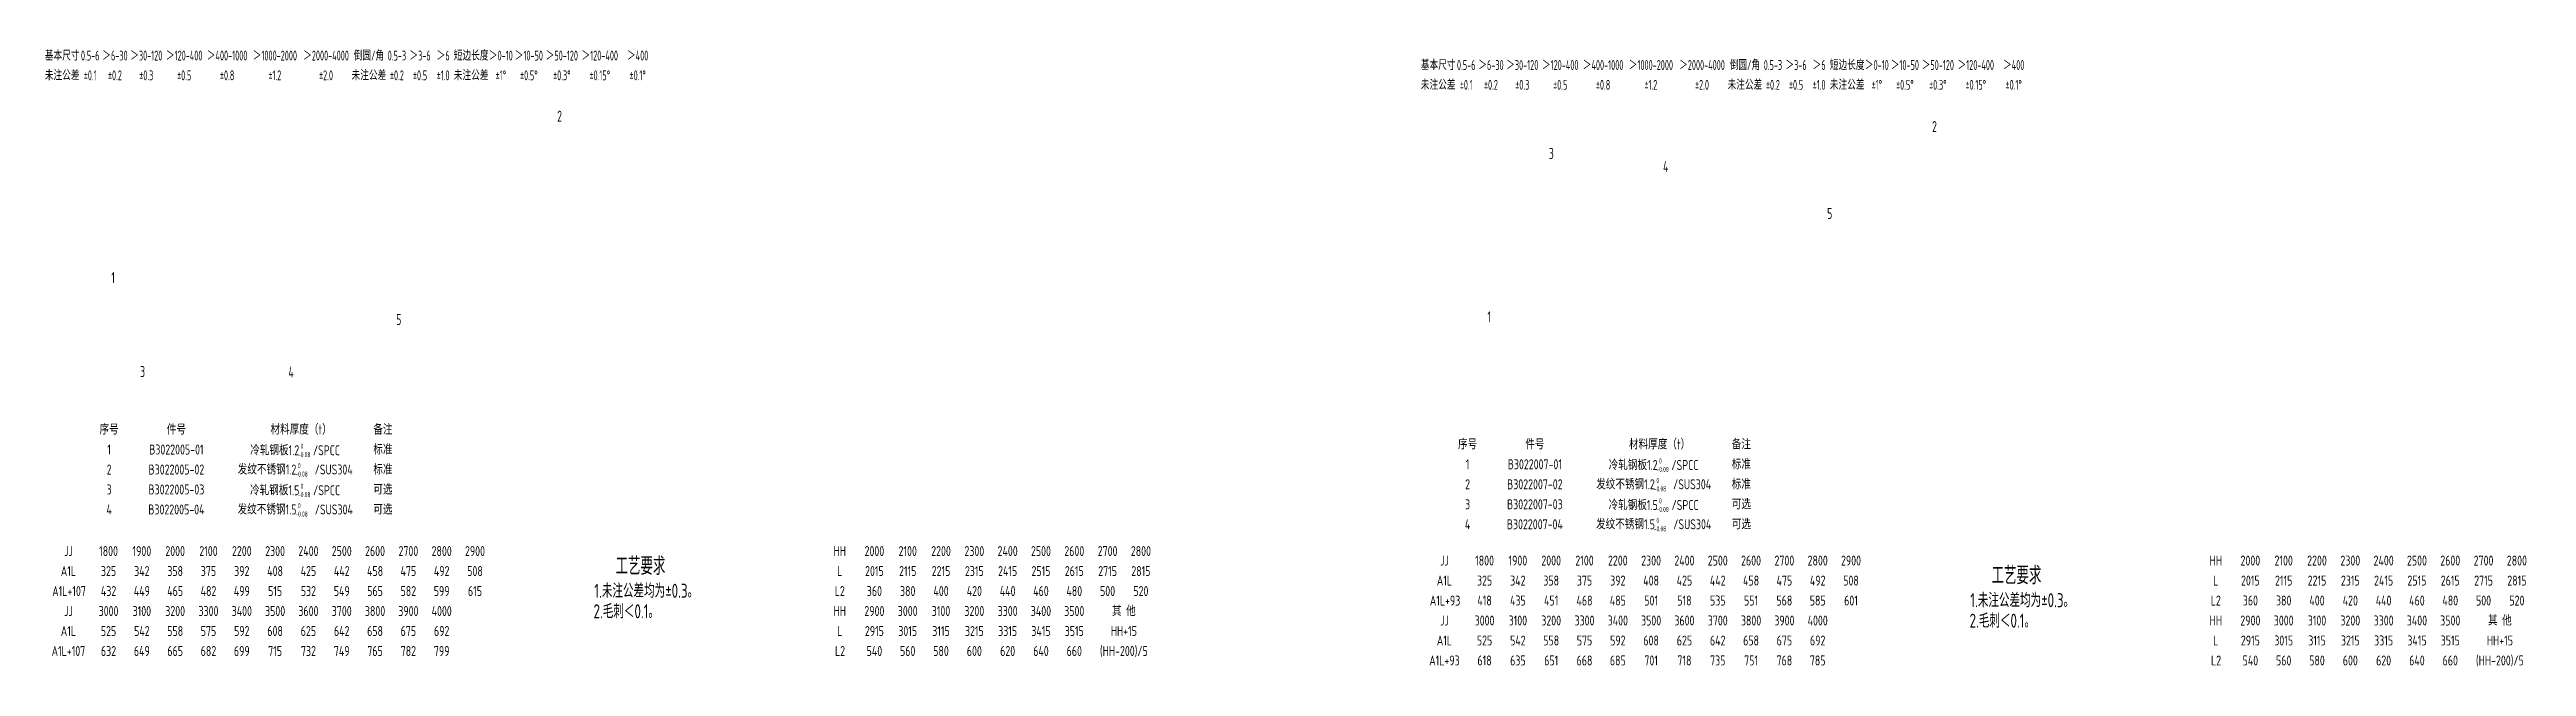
# Model space of a CAD drawing. Header units: inches. Extents: x 14216 to 120088, y -28679 to 23559.
# Drawn here: x 64900 to 71591, y 18060 to 19727 of the extents above; entities that cross this region are included whole.
import ezdxf
from ezdxf.enums import TextEntityAlignment as Align

# ---------------------------------------------------------------- set-up
doc = ezdxf.new("R2010")
doc.units = ezdxf.units.IN
doc.header["$LTSCALE"] = 0.3
doc.header["$MEASUREMENT"] = 0
doc.layers.add('2', color=2, linetype='Continuous')
doc.layers.add('2细实线', color=2, linetype='Continuous')
doc.layers.add('粗实线', color=7, linetype='Continuous', lineweight=30)
doc.styles.add('HZ', font='isocp2.shx', dxfattribs={"width": 0.7, "bigfont": 'hztxt.shx'})

msp = doc.modelspace()

# ---------------------------------------------------------------- texts
at = {"layer": '2', "color": 4, "style": 'HZ', "width": 0.7}
for s, p in [('2', (66271.4, 19532.1)), ('2', (69985.8, 19504.2)), ('3', (68950.6, 19431.6)), ('4', (69259.1, 19396.2)), ('5', (69702.3, 19269.5)), ('1', (65067, 19096)), ('5', (65836.6, 18983.1)), ('1', (68784.4, 18990)), ('3', (65144.7, 18842.4)), ('4', (65545.4, 18840.9))]:
    msp.add_text(s, height=30, dxfattribs=at).set_placement(p)
at = {"layer": '2', "style": 'HZ', "width": 0.8}
for s, p in [('序号', (65060.9, 18700.6)), ('件号', (65242.6, 18700.6)), ('材料厚度（t）', (65579.5, 18700.6)), ('备注', (65800.5, 18700.6)), ('序号', (68730.9, 18660.7)), ('件号', (68912.6, 18660.7)), ('材料厚度（t）', (69249.5, 18660.7)), ('备注', (69470.5, 18660.7)), ('2', (65060.9, 18592.6)), ('1', (65060.9, 18646.6)), ('B3022005-02', (65242.6, 18592.6)), ('B3022005-01', (65242.6, 18646.6)), ('发纹不锈钢1.2    /SUS304 ', (65569.8, 18592.6)), ('冷轧钢板1.2   /SPCC', (65563.3, 18644.6)), ('标准', (65800.5, 18646.6)), ('标准', (65800.5, 18592.6)), ('1', (68730.9, 18606.7)), ('B3022007-01', (68912.6, 18606.7)), ('冷轧钢板1.2   /SPCC', (69233.3, 18604.7)), ('标准', (69470.5, 18606.7)), ('3', (65060.9, 18538.6)), ('B3022005-03', (65242.6, 18538.6)), ('冷轧钢板1.5   /SPCC', (65563.3, 18536.6)), ('可选', (65800.5, 18538.6)), ('2', (68730.9, 18552.7)), ('B3022007-02', (68912.6, 18552.7)), ('发纹不锈钢1.2    /SUS304 ', (69239.8, 18552.7)), ('标准', (69470.5, 18552.7)), ('4', (65060.9, 18484.6)), ('B3022005-04', (65242.6, 18484.6)), ('发纹不锈钢1.5    /SUS304 ', (65569.8, 18484.6)), ('可选', (65800.5, 18484.6)), ('3', (68730.9, 18498.7)), ('B3022007-03', (68912.6, 18498.7)), ('冷轧钢板1.5   /SPCC', (69233.3, 18496.7)), ('可选', (69470.5, 18498.7)), ('4', (68730.9, 18444.7)), ('B3022007-04', (68912.6, 18444.7)), ('发纹不锈钢1.5    /SUS304 ', (69239.8, 18444.7)), ('可选', (69470.5, 18444.7))]:
    msp.add_text(s, height=27, dxfattribs=at).set_placement(p, align=Align.MIDDLE_CENTER)
at = {"layer": '2', "color": 6, "style": 'HZ', "width": 0.75}
for s, p in [('1.未注公差均为±0.3。', (66371.7, 18246)), ('2.毛刺＜0.1。', (66369.5, 18190.6)), ('2.毛刺＜0.1。', (70086.9, 18165.1)), ('1.未注公差均为±0.3。', (70089, 18220.5))]:
    msp.add_text(s, height=38, dxfattribs=at).set_placement(p)
at = {"layer": '2', "char_height": 13.73, "attachment_point": 1, "style": 'HZ'}
for insert in [(65564.2, 18610), (65571.4, 18662.5), (69241.4, 18622.6), (65571.4, 18554.5), (69234.2, 18570.1), (65564.2, 18502), (69241.4, 18514.6), (69234.2, 18462.1)]:
    msp.add_mtext(' 0\\P-0.08', dxfattribs=dict(at, insert=insert))
at = {"layer": '2细实线', "linetype": 'ByBlock', "style": 'HZ', "width": 0.65}
for s, p in [('基本尺寸', (64934.1, 19711)), ('未注公差', (64934.1, 19657.6)), ('0.5-6', (65009.8, 19711)), ('＞6-30', (65076.6, 19711)), ('＞30-120', (65161.3, 19711)), ('＞120-400', (65263.7, 19711)), ('＞400-1000', (65379.6, 19711)), ('＞1000-2000', (65508.7, 19711)), ('＞2000-4000', (65646.9, 19711)), ('未注公差', (65762.7, 19657.6)), ('倒圆/角', (65762.7, 19711)), ('0.5-3', (65838.4, 19711)), ('＞3-6', (65900.8, 19711)), ('＞6', (65963.2, 19711)), ('未注公差', (66038.9, 19657.6)), ('短边长度', (66038.9, 19711)), ('＞0-10', (66119.1, 19711)), ('＞10-50', (66194.8, 19711)), ('＞50-120', (66283.9, 19711)), ('＞120-400', (66386.4, 19711)), ('＞400', (66488.8, 19711)), ('基本尺寸', (68651.4, 19685.5)), ('0.5-6', (68727.2, 19685.5)), ('＞6-30', (68794, 19685.5)), ('＞30-120', (68878.6, 19685.5)), ('＞120-400', (68981.1, 19685.5)), ('＞400-1000', (69096.9, 19685.5)), ('＞1000-2000', (69226.1, 19685.5)), ('＞2000-4000', (69364.2, 19685.5)), ('倒圆/角', (69480.1, 19685.5)), ('0.5-3', (69555.8, 19685.5)), ('＞3-6', (69618.2, 19685.5)), ('＞6', (69680.5, 19685.5)), ('短边长度', (69756.3, 19685.5)), ('＞0-10', (69836.5, 19685.5)), ('＞10-50', (69912.2, 19685.5)), ('＞50-120', (70001.3, 19685.5)), ('＞120-400', (70103.8, 19685.5)), ('＞400', (70206.2, 19685.5)), ('%%p0.1', (65009.8, 19657.6)), ('%%p0.2', (65076.6, 19657.6)), ('%%p0.3', (65161.3, 19657.6)), ('%%p0.5', (65263.7, 19657.6)), ('%%p0.8', (65379.6, 19657.6)), ('%%p1.2', (65508.7, 19657.6)), ('%%p2.0', (65646.9, 19657.6)), ('%%p0.2', (65838.4, 19657.6)), ('%%p0.5', (65900.8, 19657.6)), ('%%p1.0', (65963.2, 19657.6)), ('%%p1%%d', (66119.1, 19657.6)), ('%%p0.5%%d', (66194.8, 19657.6)), ('%%p0.3%%d', (66283.9, 19657.6)), ('%%p0.15%%d', (66386.4, 19657.6)), ('%%p0.1%%d', (66488.8, 19657.6)), ('未注公差', (68651.4, 19632)), ('%%p0.1', (68727.2, 19632)), ('%%p0.2', (68794, 19632)), ('%%p0.3', (68878.6, 19632)), ('%%p0.5', (68981.1, 19632)), ('%%p0.8', (69096.9, 19632)), ('%%p1.2', (69226.1, 19632)), ('%%p2.0', (69364.2, 19632)), ('未注公差', (69480.1, 19632)), ('%%p0.2', (69555.8, 19632)), ('%%p0.5', (69618.2, 19632)), ('%%p1.0', (69680.5, 19632)), ('未注公差', (69756.3, 19632)), ('%%p1%%d', (69836.5, 19632)), ('%%p0.5%%d', (69912.2, 19632)), ('%%p0.3%%d', (70001.3, 19632)), ('%%p0.15%%d', (70103.8, 19632)), ('%%p0.1%%d', (70206.2, 19632))]:
    msp.add_text(s, height=26.73, dxfattribs=at).set_placement(p, align=Align.MIDDLE_CENTER)
at = {"layer": '2细实线', "style": 'HZ', "width": 0.8}
for s, p in [('JJ', (64950.9, 18372.2)), ('1800', (65059.3, 18372.2)), ('1900', (65149.3, 18372.2)), ('2000', (65239.3, 18372.2)), ('2100', (65329.3, 18372.2)), ('2200', (65419.3, 18372.2)), ('2300', (65509.3, 18372.2)), ('2400', (65599.3, 18372.2)), ('2500', (65689.3, 18372.2)), ('2600', (65779.3, 18372.2)), ('2700', (65869.3, 18372.2)), ('2800', (65959.3, 18372.2)), ('2900', (66049.3, 18372.2)), ('HH', (67034.8, 18372.2)), ('2000', (67128.3, 18372.2)), ('2100', (67218.3, 18372.2)), ('2200', (67308.3, 18372.2)), ('2300', (67398.3, 18372.2)), ('2400', (67488.3, 18372.2)), ('2500', (67578.3, 18372.2)), ('2600', (67668.3, 18372.2)), ('2700', (67758.3, 18372.2)), ('2800', (67848.3, 18372.2)), ('JJ', (68668.3, 18346.6)), ('1800', (68776.7, 18346.6)), ('1900', (68866.7, 18346.6)), ('2000', (68956.7, 18346.6)), ('2100', (69046.7, 18346.6)), ('2200', (69136.7, 18346.6)), ('2300', (69226.7, 18346.6)), ('2400', (69316.7, 18346.6)), ('2500', (69406.7, 18346.6)), ('2600', (69496.7, 18346.6)), ('2700', (69586.7, 18346.6)), ('2800', (69676.7, 18346.6)), ('2900', (69766.7, 18346.6)), ('HH', (70752.2, 18346.6)), ('2000', (70845.6, 18346.6)), ('2100', (70935.6, 18346.6)), ('2200', (71025.6, 18346.6)), ('2300', (71115.6, 18346.6)), ('2400', (71205.6, 18346.6)), ('2500', (71295.6, 18346.6)), ('2600', (71385.6, 18346.6)), ('2700', (71475.6, 18346.6)), ('2800', (71565.6, 18346.6)), ('A1L+107', (64952.6, 18264)), ('A1L', (64950.9, 18318.2)), ('432', (65059.3, 18264.2)), ('325', (65059.3, 18318.2)), ('449', (65149.3, 18264.2)), ('342', (65149.3, 18318.2)), ('465', (65239.3, 18264.2)), ('358', (65239.3, 18318.2)), ('482', (65329.3, 18264.2)), ('375', (65329.3, 18318.2)), ('499', (65419.3, 18264.2)), ('392', (65419.3, 18318.2)), ('408', (65509.3, 18318.2)), ('515', (65509.3, 18264.2)), ('425', (65599.3, 18318.2)), ('532', (65599.3, 18264.2)), ('442', (65689.3, 18318.2)), ('549', (65689.3, 18264.2)), ('458', (65779.3, 18318.2)), ('565', (65779.3, 18264.2)), ('475', (65869.3, 18318.2)), ('582', (65869.3, 18264.2)), ('492', (65959.3, 18318.2)), ('599', (65959.3, 18264.2)), ('508', (66049.3, 18318.2)), ('615', (66049.3, 18264.2)), ('L2', (67034.8, 18264.2)), ('L', (67034.8, 18318.2)), ('2015', (67128.3, 18318.2)), ('360', (67128.3, 18264.2)), ('2115', (67218.3, 18318.2)), ('380', (67218.3, 18264.2)), ('2215', (67308.3, 18318.2)), ('400', (67308.3, 18264.2)), ('2315', (67398.3, 18318.2)), ('420', (67398.3, 18264.2)), ('2415', (67488.3, 18318.2)), ('440', (67488.3, 18264.2)), ('2515', (67578.3, 18318.2)), ('460', (67578.3, 18264.2)), ('2615', (67668.3, 18318.2)), ('480', (67668.3, 18264.2)), ('2715', (67758.3, 18318.2)), ('500', (67758.3, 18264.2)), ('2815', (67848.3, 18318.2)), ('520', (67848.3, 18264.2)), ('A1L', (68668.3, 18292.6)), ('325', (68776.7, 18292.6)), ('342', (68866.7, 18292.6)), ('358', (68956.7, 18292.6)), ('375', (69046.7, 18292.6)), ('392', (69136.7, 18292.6)), ('408', (69226.7, 18292.6)), ('425', (69316.7, 18292.6)), ('442', (69406.7, 18292.6)), ('458', (69496.7, 18292.6)), ('475', (69586.7, 18292.6)), ('492', (69676.7, 18292.6)), ('508', (69766.7, 18292.6)), ('L', (70752.2, 18292.6)), ('2015', (70845.6, 18292.6)), ('2115', (70935.6, 18292.6)), ('2215', (71025.6, 18292.6)), ('2315', (71115.6, 18292.6)), ('2415', (71205.6, 18292.6)), ('2515', (71295.6, 18292.6)), ('2615', (71385.6, 18292.6)), ('2715', (71475.6, 18292.6)), ('2815', (71565.6, 18292.6)), ('JJ', (64950.9, 18210.2)), ('3000', (65059.3, 18210.2)), ('3100', (65149.3, 18210.2)), ('3200', (65239.3, 18210.2)), ('3300', (65329.3, 18210.2)), ('3400', (65419.3, 18210.2)), ('3500', (65509.3, 18210.2)), ('3600', (65599.3, 18210.2)), ('3700', (65689.3, 18210.2)), ('3800', (65779.3, 18210.2)), ('3900', (65869.3, 18210.2)), ('4000', (65959.3, 18210.2)), ('HH', (67034.8, 18210.2)), ('2900', (67128.3, 18210.2)), ('3000', (67218.3, 18210.2)), ('3100', (67308.3, 18210.2)), ('3200', (67398.3, 18210.2)), ('3300', (67488.3, 18210.2)), ('3400', (67578.3, 18210.2)), ('3500', (67668.3, 18210.2)), ('其 他', (67802.3, 18210.2)), ('A1L+93', (68670, 18238.5)), ('418', (68776.7, 18238.6)), ('435', (68866.7, 18238.6)), ('451', (68956.7, 18238.6)), ('468', (69046.7, 18238.6)), ('485', (69136.7, 18238.6)), ('501', (69226.7, 18238.6)), ('518', (69316.7, 18238.6)), ('535', (69406.7, 18238.6)), ('551', (69496.7, 18238.6)), ('568', (69586.7, 18238.6)), ('585', (69676.7, 18238.6)), ('601', (69766.7, 18238.6)), ('L2', (70752.2, 18238.6)), ('360', (70845.6, 18238.6)), ('380', (70935.6, 18238.6)), ('400', (71025.6, 18238.6)), ('420', (71115.6, 18238.6)), ('440', (71205.6, 18238.6)), ('460', (71295.6, 18238.6)), ('480', (71385.6, 18238.6)), ('500', (71475.6, 18238.6)), ('520', (71565.6, 18238.6)), ('A1L', (64950.9, 18156.2)), ('525', (65059.3, 18156.2)), ('542', (65149.3, 18156.2)), ('558', (65239.3, 18156.2)), ('575', (65329.3, 18156.2)), ('592', (65419.3, 18156.2)), ('608', (65509.3, 18156.2)), ('625', (65599.3, 18156.2)), ('642', (65689.3, 18156.2)), ('658', (65779.3, 18156.2)), ('675', (65869.3, 18156.2)), ('692', (65959.3, 18156.2)), ('L', (67034.8, 18156.2)), ('2915', (67128.3, 18156.2)), ('3015', (67218.3, 18156.2)), ('3115', (67308.3, 18156.2)), ('3215', (67398.3, 18156.2)), ('3315', (67488.3, 18156.2)), ('3415', (67578.3, 18156.2)), ('3515', (67668.3, 18156.2)), ('HH+15', (67802.3, 18156.2)), ('A1L', (68668.3, 18130.6)), ('JJ', (68668.3, 18184.6)), ('3000', (68776.7, 18184.6)), ('525', (68776.7, 18130.6)), ('3100', (68866.7, 18184.6)), ('542', (68866.7, 18130.6)), ('3200', (68956.7, 18184.6)), ('558', (68956.7, 18130.6)), ('3300', (69046.7, 18184.6)), ('575', (69046.7, 18130.6)), ('3400', (69136.7, 18184.6)), ('592', (69136.7, 18130.6)), ('3500', (69226.7, 18184.6)), ('608', (69226.7, 18130.6)), ('3600', (69316.7, 18184.6)), ('625', (69316.7, 18130.6)), ('3700', (69406.7, 18184.6)), ('642', (69406.7, 18130.6)), ('3800', (69496.7, 18184.6)), ('658', (69496.7, 18130.6)), ('3900', (69586.7, 18184.6)), ('675', (69586.7, 18130.6)), ('4000', (69676.7, 18184.6)), ('692', (69676.7, 18130.6)), ('HH', (70752.2, 18184.6)), ('L', (70752.2, 18130.6)), ('2900', (70845.6, 18184.6)), ('2915', (70845.6, 18130.6)), ('3000', (70935.6, 18184.6)), ('3015', (70935.6, 18130.6)), ('3100', (71025.6, 18184.6)), ('3115', (71025.6, 18130.6)), ('3200', (71115.6, 18184.6)), ('3215', (71115.6, 18130.6)), ('3300', (71205.6, 18184.6)), ('3315', (71205.6, 18130.6)), ('3400', (71295.6, 18184.6)), ('3415', (71295.6, 18130.6)), ('3500', (71385.6, 18184.6)), ('3515', (71385.6, 18130.6)), ('HH+15', (71519.7, 18130.6)), ('其 他', (71519.7, 18184.6)), ('A1L+107', (64950.9, 18102.2)), ('632', (65059.3, 18102.2)), ('649', (65149.3, 18102.2)), ('665', (65239.3, 18102.2)), ('682', (65329.3, 18102.2)), ('699', (65419.3, 18102.2)), ('715', (65509.3, 18102.2)), ('732', (65599.3, 18102.2)), ('749', (65689.3, 18102.2)), ('765', (65779.3, 18102.2)), ('782', (65869.3, 18102.2)), ('799', (65959.3, 18102.2)), ('L2 ', (67041.7, 18102.2)), ('540', (67128.3, 18102.2)), ('560', (67218.3, 18102.2)), ('580', (67308.3, 18102.2)), ('600', (67398.3, 18102.2)), ('620', (67488.3, 18102.2)), ('640', (67578.3, 18102.2)), ('660', (67668.3, 18102.2)), ('(HH-200)/5', (67802.3, 18102.2)), ('A1L+93', (68668.3, 18076.6)), ('618', (68776.7, 18076.6)), ('635', (68866.7, 18076.6)), ('651', (68956.7, 18076.6)), ('668', (69046.7, 18076.6)), ('685', (69136.7, 18076.6)), ('701', (69226.7, 18076.6)), ('718', (69316.7, 18076.6)), ('735', (69406.7, 18076.6)), ('751', (69496.7, 18076.6)), ('768', (69586.7, 18076.6)), ('785', (69676.7, 18076.6)), ('L2 ', (70759.1, 18076.6)), ('540', (70845.6, 18076.6)), ('560', (70935.6, 18076.6)), ('580', (71025.6, 18076.6)), ('600', (71115.6, 18076.6)), ('620', (71205.6, 18076.6)), ('640', (71295.6, 18076.6)), ('660', (71385.6, 18076.6)), ('(HH-200)/5', (71519.7, 18076.6))]:
    msp.add_text(s, height=27, dxfattribs=at).set_placement(p, align=Align.MIDDLE_CENTER)
at = {"layer": '粗实线', "color": 3, "linetype": 'Continuous', "lineweight": -3, "style": 'HZ', "width": 0.7}
for p in [(66429.1, 18307.9), (70146.4, 18282.4)]:
    msp.add_text('工艺要求', height=48, dxfattribs=at).set_placement(p)

doc.saveas('drawing.dxf')
